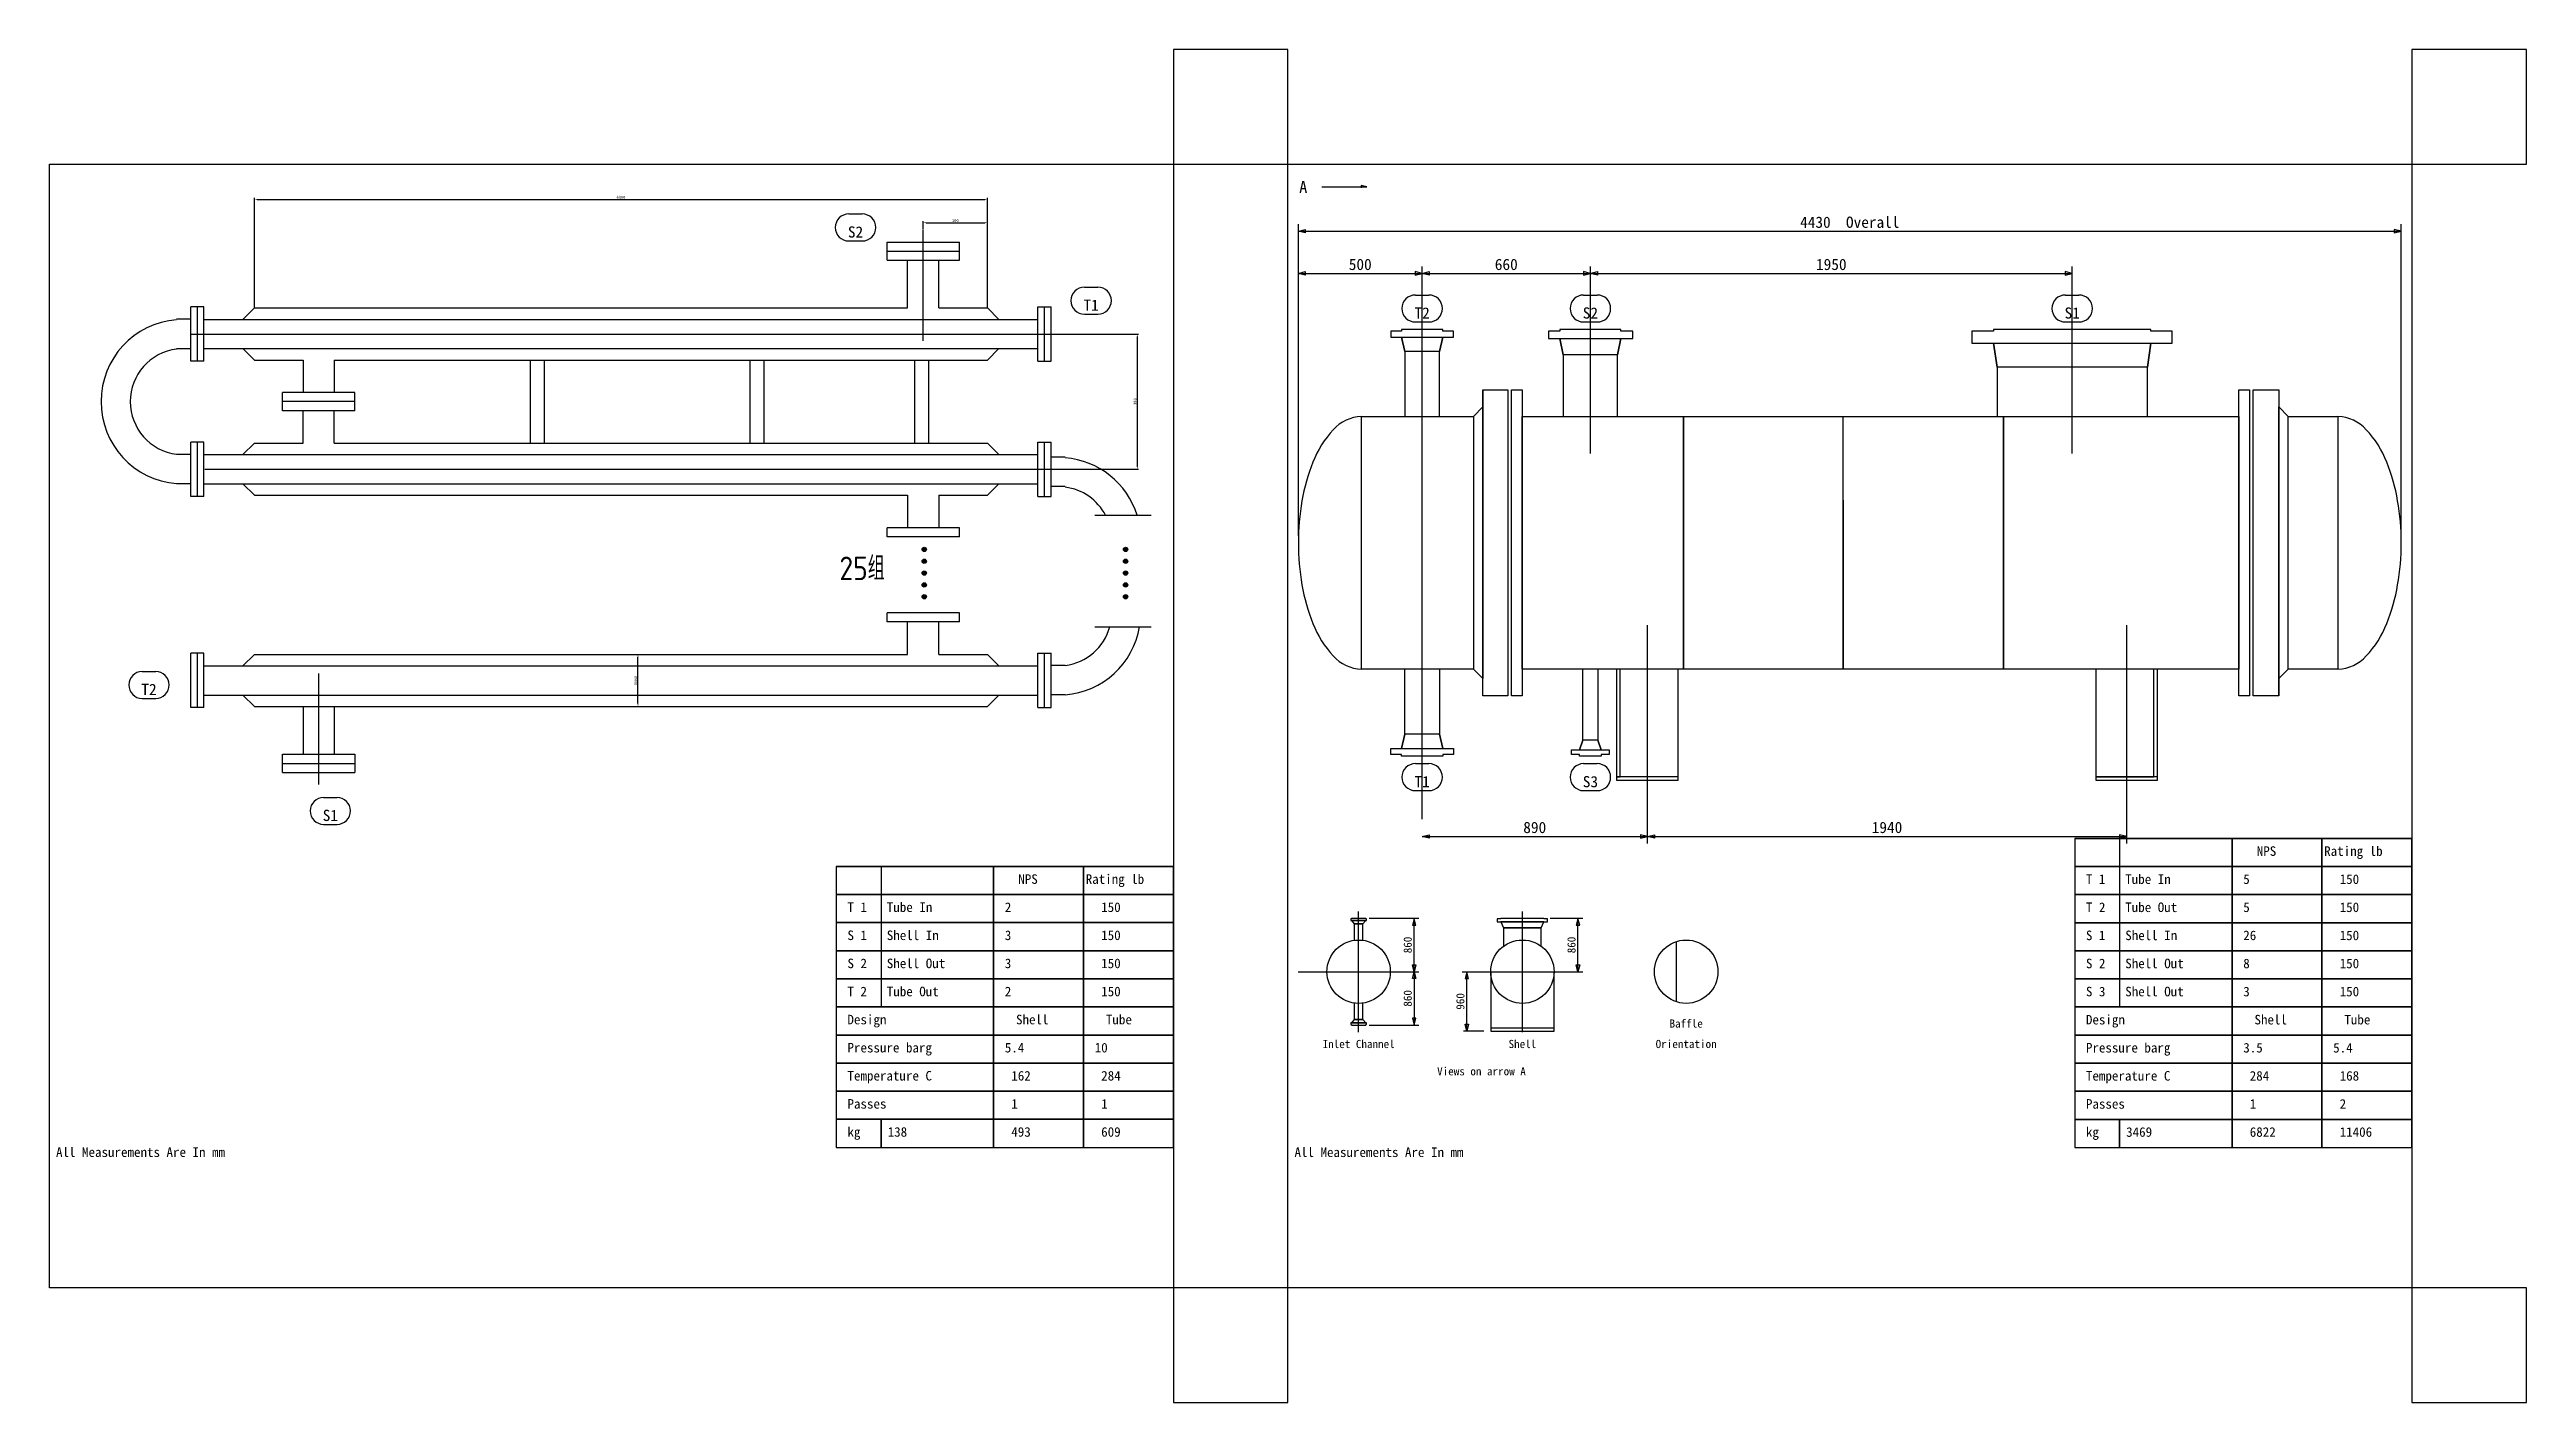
# Model space of a CAD drawing. Header units: millimetres. Extents: x -3006 to 2296, y -71 to 9552.
# Drawn here: x -3006 to -845, y 3070 to 4250 of the extents above; entities that cross this region are included whole.
import ezdxf
from ezdxf.enums import TextEntityAlignment as Align

# ---------------------------------------------------------------- set-up
doc = ezdxf.new("R2010")
doc.units = ezdxf.units.MM
for name, color, linetype in [('1', 7, 'Continuous'), ('11', 7, 'Continuous'), ('12', 7, 'Continuous'), ('2', 7, 'Continuous'), ('7', 7, 'Continuous'), ('8', 7, 'Continuous')]:
    doc.layers.add(name, color=color, linetype=linetype)
doc.styles.add('样式 1', font='gbenor.shx', dxfattribs={"bigfont": 'gbcbig.shx'})
doc.dimstyles.new('ISO-25', dxfattribs={"dimtxt": 2.5, "dimasz": 2.5, "dimexe": 1.25, "dimexo": 0.625, "dimtad": 1, "dimdsep": 46, "dimtxsty": 'Standard', "dimcen": 2.5, "dimadec": 0, "dimazin": 0, "dimtfac": 1, "dimtmove": 0, "dimatfit": 3, "dimfxl": 0, "dimarcsym": 0})

msp = doc.modelspace()

# ---------------------------------------------------------------- texts
at = {"layer": '1'}
msp.add_text('A', height=10.294, dxfattribs=at).set_placement((-1915.807, 4135.594), align=Align.TOP_LEFT)
for s, height, p in [('S2', 9.8039, (-2302.894, 4083.348)), ('4430  Overall', 9.80392, (-1435.522, 4091.859)), ('500', 9.8039, (-1862.589, 4055.057)), ('660', 9.8039, (-1735.2, 4055.057)), ('1950', 9.8039, (-1451.654, 4055.057)), ('T1', 9.8039, (-2097.355, 4019.501)), ('T2', 9.8039, (-1808.6, 4012.655)), ('S2', 9.8039, (-1661.8, 4012.655)), ('S1', 9.8039, (-1241.509, 4012.655)), ('T2', 9.8039, (-2919.245, 3684.242)), ('T1', 9.8039, (-1808.6, 3603.78)), ('S3', 9.8039, (-1661.8, 3603.78)), ('S1', 9.8039, (-2761.04, 3574.346)), ('890', 9.8039, (-1710.357, 3563.828)), ('1940', 9.8039, (-1403.043, 3563.828))]:
    msp.add_text(s, height=height, dxfattribs=at).set_placement(p, align=Align.BOTTOM_CENTER)
for s, p in [('860', (-1815.519, 3469.116)), ('860', (-1672.661, 3469.116)), ('860', (-1815.519, 3422.52)), ('960', (-1769.596, 3419.881))]:
    msp.add_text(s, height=7.1105, rotation=90, dxfattribs=at).set_placement(p, align=Align.BOTTOM_CENTER)
for s, height, p in [('Baffle', 7.1105, (-1578.272, 3404.151)), ('Inlet Channel', 7.11054, (-1863.986, 3386.294)), ('Shell', 7.1105, (-1721.129, 3386.294)), ('Orientation', 7.11054, (-1578.272, 3386.294)), ('Views on arrow A', 7.11054, (-1756.843, 3362.485))]:
    msp.add_text(s, height=height, dxfattribs=at).set_placement(p, align=Align.TOP_CENTER)
at = {"layer": '12', "style": '样式 1'}
msp.add_text('25组', height=20.5882, dxfattribs=at).set_placement((-2316.959, 3808.03), align=Align.TOP_LEFT)
at = {"layer": '12'}
for s, height, p in [('NPS', 8.3333, (-1080.513, 3555.202)), ('Rating lb', 8.3333, (-1021.689, 3555.202)), ('NPS', 8.3333, (-2160.905, 3530.757)), ('Rating lb', 8.3333, (-2102.081, 3530.757)), ('T 1', 8.3333, (-1229.532, 3530.692)), ('Tube In', 8.3333, (-1195.219, 3530.692)), ('5', 8.333, (-1092.277, 3530.692)), (' 150', 8.3333, (-1013.846, 3530.692)), ('T 1', 8.3333, (-2309.924, 3506.247)), ('Tube In', 8.3333, (-2275.611, 3506.247)), ('2', 8.333, (-2172.669, 3506.247)), (' 150', 8.3333, (-2094.238, 3506.247)), ('T 2', 8.3333, (-1229.532, 3506.182)), ('Tube Out', 8.3333, (-1195.219, 3506.182)), ('5', 8.333, (-1092.277, 3506.182)), (' 150', 8.3333, (-1013.846, 3506.182)), ('S 1', 8.3333, (-2309.924, 3481.737)), ('Shell In', 8.3333, (-2275.611, 3481.737)), ('3', 8.333, (-2172.669, 3481.737)), (' 150', 8.3333, (-2094.238, 3481.737)), ('S 1', 8.3333, (-1229.532, 3481.672)), ('Shell In', 8.3333, (-1195.219, 3481.672)), ('26', 8.3333, (-1092.277, 3481.672)), (' 150', 8.3333, (-1013.846, 3481.672)), ('S 2', 8.3333, (-2309.924, 3457.227)), ('Shell Out', 8.3333, (-2275.611, 3457.227)), ('S 2', 8.3333, (-1229.532, 3457.163)), ('Shell Out', 8.3333, (-1195.219, 3457.163)), ('3', 8.333, (-2172.669, 3457.227)), (' 150', 8.3333, (-2094.238, 3457.227)), ('8', 8.333, (-1092.277, 3457.163)), (' 150', 8.3333, (-1013.846, 3457.163)), ('T 2', 8.3333, (-2309.924, 3432.717)), ('Tube Out', 8.3333, (-2275.611, 3432.717)), ('2', 8.333, (-2172.669, 3432.717)), (' 150', 8.3333, (-2094.238, 3432.717)), ('S 3', 8.3333, (-1229.532, 3432.653)), ('Shell Out', 8.3333, (-1195.219, 3432.653)), ('3', 8.333, (-1092.277, 3432.653)), (' 150', 8.3333, (-1013.846, 3432.653)), ('Design', 8.3333, (-2309.924, 3408.208)), ('Shell', 8.3333, (-2162.865, 3408.208)), ('Tube', 8.3333, (-2084.434, 3408.208)), ('Design', 8.3333, (-1229.532, 3408.143)), ('Shell', 8.3333, (-1082.473, 3408.143)), ('Tube', 8.3333, (-1004.042, 3408.143)), ('Pressure barg', 8.33333, (-2309.924, 3383.698)), ('5.4', 8.3333, (-2172.669, 3383.698)), ('10', 8.3333, (-2094.238, 3383.698)), ('Pressure barg', 8.33333, (-1229.532, 3383.633)), ('3.5', 8.3333, (-1092.277, 3383.633)), ('5.4', 8.3333, (-1013.846, 3383.633)), ('Temperature C', 8.33333, (-2309.924, 3359.188)), (' 162', 8.3333, (-2172.669, 3359.188)), (' 284', 8.3333, (-2094.238, 3359.188)), ('Temperature C', 8.33333, (-1229.532, 3359.123)), (' 284', 8.3333, (-1092.277, 3359.123)), (' 168', 8.3333, (-1013.846, 3359.123)), ('Passes', 8.3333, (-2309.924, 3334.678)), (' 1', 8.3333, (-2172.669, 3334.678)), (' 1', 8.3333, (-2094.238, 3334.678)), ('Passes', 8.3333, (-1229.532, 3334.614)), (' 1', 8.3333, (-1092.277, 3334.614)), (' 2', 8.3333, (-1013.846, 3334.614)), ('kg', 8.3333, (-2309.924, 3310.168)), (' 138', 8.3333, (-2280.513, 3310.168)), (' 493', 8.3333, (-2172.669, 3310.168)), (' 609', 8.3333, (-2094.238, 3310.168)), ('kg', 8.3333, (-1229.532, 3310.104)), (' 3469', 8.3333, (-1200.121, 3310.104)), (' 6822', 8.3333, (-1092.277, 3310.104)), (' 11406', 8.3333, (-1013.846, 3310.104)), (' All Measurements Are In mm', 8.33333, (-3006.003, 3292.521)), (' All Measurements Are In mm', 8.33333, (-1925.611, 3292.457))]:
    msp.add_text(s, height=height, dxfattribs=at).set_placement(p, align=Align.TOP_LEFT)

# ---------------------------------------------------------------- blocks, each defined once
blk = doc.blocks.new('*D1')
at = {"color": 0, "lineweight": -2}
for p, q in [((-2827.3, 4025.5), (-2827.3, 4120.9)), ((-2824.8, 4119.6), (-2190.2, 4119.6)), ((-2187.7, 4025.5), (-2187.7, 4120.9))]:
    blk.add_line(p, q, dxfattribs=at)
at = {"color": 0}
for points in [[(-2824.8, 4120), (-2824.8, 4119.2), (-2827.3, 4119.6)], [(-2190.2, 4120), (-2190.2, 4119.2), (-2187.7, 4119.6)]]:
    blk.add_solid(points, dxfattribs=at)
at = {"layer": 'Defpoints', "color": 0}
for p in [(-2187.7, 4119.6), (-2827.3, 4024.9), (-2187.7, 4024.9)]:
    blk.add_point(p, dxfattribs=at)
at = {"color": 0, "insert": (-2507.5, 4121.5), "char_height": 2.5, "attachment_point": 5}
blk.add_mtext('6000', dxfattribs=at)
blk = doc.blocks.new('*D2')
at = {"color": 0, "lineweight": -2}
for p, q in [((-2243.8, 4093.7), (-2243.8, 4100.5)), ((-2241.3, 4099.2), (-2190.2, 4099.2)), ((-2187.7, 4093.7), (-2187.7, 4100.5))]:
    blk.add_line(p, q, dxfattribs=at)
at = {"color": 0}
for points in [[(-2241.3, 4099.7), (-2241.3, 4098.8), (-2243.8, 4099.2)], [(-2190.2, 4099.7), (-2190.2, 4098.8), (-2187.7, 4099.2)]]:
    blk.add_solid(points, dxfattribs=at)
at = {"layer": 'Defpoints', "color": 0}
for p in [(-2243.8, 4093), (-2187.7, 4099.2), (-2187.7, 4093)]:
    blk.add_point(p, dxfattribs=at)
at = {"color": 0, "insert": (-2215.8, 4101.1), "char_height": 2.5, "attachment_point": 5}
blk.add_mtext('100', dxfattribs=at)
blk = doc.blocks.new('*D3')
at = {"color": 0, "lineweight": -2}
for p, q in [((-2882.2, 4002.1), (-2055.9, 4002.1)), ((-2057.1, 3999.6), (-2057.1, 3886.7)), ((-2870.6, 3884.2), (-2055.9, 3884.2))]:
    blk.add_line(p, q, dxfattribs=at)
at = {"color": 0}
for points in [[(-2057.6, 3999.6), (-2056.7, 3999.6), (-2057.1, 4002.1)], [(-2057.6, 3886.7), (-2056.7, 3886.7), (-2057.1, 3884.2)]]:
    blk.add_solid(points, dxfattribs=at)
at = {"layer": 'Defpoints', "color": 0}
for p in [(-2882.9, 4002.1), (-2871.3, 3884.2), (-2057.1, 3884.2)]:
    blk.add_point(p, dxfattribs=at)
at = {"color": 0, "insert": (-2059, 3943.2), "char_height": 2.5, "attachment_point": 5, "rotation": 90}
blk.add_mtext('389', dxfattribs=at)
blk = doc.blocks.new('*D4')
at = {"color": 0, "lineweight": -2}
for p, q in [((-2506.9, 3722.6), (-2491.4, 3722.6)), ((-2492.7, 3679.7), (-2492.7, 3720.1)), ((-2506.9, 3677.2), (-2491.4, 3677.2))]:
    blk.add_line(p, q, dxfattribs=at)
at = {"color": 0}
for points in [[(-2493.1, 3720.1), (-2492.2, 3720.1), (-2492.7, 3722.6)], [(-2493.1, 3679.7), (-2492.2, 3679.7), (-2492.7, 3677.2)]]:
    blk.add_solid(points, dxfattribs=at)
at = {"layer": 'Defpoints', "color": 0}
for p in [(-2507.5, 3722.6), (-2492.7, 3722.6), (-2507.5, 3677.2)]:
    blk.add_point(p, dxfattribs=at)
at = {"color": 0, "insert": (-2494.5, 3699.9), "char_height": 2.5, "attachment_point": 5, "rotation": 90}
blk.add_mtext('DN80', dxfattribs=at)

# ---------------------------------------------------------------- dimensions: what is measured, and where the dimension line sits
for base, p1, p2, text, picture, middle in [((-2187.735, 4119.616), (-2827.328, 4024.888), (-2187.735, 4024.888), '6000', '*D1', (-2507.532, 4121.491)), ((-2187.735, 4099.241), (-2243.807, 4093.047), (-2187.735, 4093.047), '100', '*D2', (-2215.771, 4101.116))]:
    dim = msp.add_linear_dim(base=base, p1=p1, p2=p2, text=text, dimstyle='ISO-25')
    dim.commit()
    dim.dimension.update_dxf_attribs({"geometry": picture, "text_midpoint": middle})
for base, p1, p2, text, picture, middle in [((-2057.145, 3884.164), (-2882.857, 4002.149), (-2871.269, 3884.164), '389', '*D3', (-2059.02, 3943.157)), ((-2492.653, 3722.647), (-2507.532, 3677.169), (-2507.532, 3722.647), 'DN80', '*D4', (-2494.528, 3699.908))]:
    dim = msp.add_linear_dim(base=base, p1=p1, p2=p2, angle=90, text=text, dimstyle='ISO-25')
    dim.commit()
    dim.dimension.update_dxf_attribs({"geometry": picture, "text_midpoint": middle})

# ---------------------------------------------------------------- hatches: boundary and pattern name
for points in [[(-2241.028, 3814.259, 1), (-2244.817, 3814.259, 1)], [(-2241.028, 3803.931, 1), (-2244.817, 3803.931, 1)], [(-2065.394, 3814.259, 1), (-2069.183, 3814.259, 1)], [(-2065.394, 3803.931, 1), (-2069.183, 3803.931, 1)], [(-2244.817, 3793.604, 1), (-2241.028, 3793.604, 1)], [(-2244.817, 3783.276, 1), (-2241.028, 3783.276, 1)], [(-2069.183, 3793.604, 1), (-2065.394, 3793.604, 1)], [(-2069.183, 3783.276, 1), (-2065.394, 3783.276, 1)], [(-2244.817, 3772.949, 1), (-2241.028, 3772.949, 1)], [(-2069.183, 3772.949, 1), (-2065.394, 3772.949, 1)]]:
    msp.add_hatch(color=256).paths.add_polyline_path(points)

# ---------------------------------------------------------------- linework, layer by layer
for p, q in [((-2243.807, 3996.167), (-2243.807, 4093.047)), ((-2275.338, 4082.43), (-2212.275, 4082.43)), ((-2275.338, 4066.505), (-2275.338, 4082.43)), ((-2275.338, 4074.467), (-2212.275, 4074.467)), ((-2275.338, 4066.505), (-2212.275, 4066.505)), ((-2257.415, 4024.888), (-2257.415, 4066.505)), ((-2230.198, 4024.888), (-2230.198, 4066.505)), ((-2212.275, 4066.505), (-2212.275, 4082.43)), ((-2871.269, 4025.81), (-2882.857, 4025.81)), ((-2882.857, 3978.489), (-2882.857, 4025.81)), ((-2877.063, 3978.489), (-2877.063, 4025.81)), ((-2871.269, 3978.489), (-2871.269, 4025.81)), ((-2827.328, 4024.888), (-2837.306, 4014.911)), ((-2827.328, 4024.888), (-2257.415, 4024.888)), ((-2230.198, 4024.888), (-2187.735, 4024.888)), ((-2187.735, 4024.888), (-2177.758, 4014.911)), ((-2143.794, 3978.489), (-2143.794, 4025.81)), ((-2143.794, 4025.81), (-2132.206, 4025.81)), ((-2138, 3978.489), (-2138, 4025.81)), ((-2132.206, 3978.489), (-2132.206, 4025.81)), ((-2895.128, 4015.275), (-2882.857, 4015.275)), ((-2871.269, 4014.911), (-2143.794, 4014.911)), ((-2895.128, 3989.622), (-2882.857, 3989.622)), ((-2871.269, 3978.489), (-2882.857, 3978.489)), ((-2871.269, 3989.388), (-2143.794, 3989.388)), ((-2827.328, 3979.41), (-2837.306, 3989.388)), ((-2827.328, 3979.41), (-2784.865, 3979.41)), ((-2784.865, 3979.41), (-2784.865, 3951.12)), ((-2757.649, 3979.41), (-2757.649, 3951.12)), ((-2757.649, 3979.41), (-2187.735, 3979.41)), ((-2586.617, 3979.41), (-2586.617, 3906.904)), ((-2574.388, 3979.41), (-2574.388, 3906.904)), ((-2395.018, 3979.41), (-2395.018, 3906.904)), ((-2382.789, 3979.41), (-2382.789, 3906.904)), ((-2251.523, 3979.41), (-2251.523, 3906.904)), ((-2239.293, 3979.41), (-2239.293, 3906.904)), ((-2187.735, 3979.41), (-2177.758, 3989.388)), ((-2143.794, 3978.489), (-2132.206, 3978.489)), ((-2739.725, 3951.12), (-2802.788, 3951.12)), ((-2802.788, 3935.194), (-2802.788, 3951.12)), ((-2739.725, 3943.157), (-2802.788, 3943.157)), ((-2739.725, 3935.194), (-2802.788, 3935.194)), ((-2784.865, 3906.904), (-2784.865, 3935.194)), ((-2757.649, 3906.904), (-2757.649, 3935.194)), ((-2739.725, 3935.194), (-2739.725, 3951.12)), ((-2895.128, 3897.29), (-2882.857, 3897.29)), ((-2871.269, 3907.825), (-2882.857, 3907.825)), ((-2882.857, 3860.504), (-2882.857, 3907.825)), ((-2877.063, 3860.504), (-2877.063, 3907.825)), ((-2871.269, 3860.504), (-2871.269, 3907.825)), ((-2871.269, 3896.926), (-2143.794, 3896.926)), ((-2827.328, 3906.904), (-2837.306, 3896.926)), ((-2827.328, 3906.904), (-2784.865, 3906.904)), ((-2757.649, 3906.904), (-2187.735, 3906.904)), ((-2187.735, 3906.904), (-2177.758, 3896.926)), ((-2143.794, 3860.504), (-2143.794, 3907.825)), ((-2143.794, 3907.825), (-2132.206, 3907.825)), ((-2138, 3860.504), (-2138, 3907.825)), ((-2132.206, 3860.504), (-2132.206, 3907.825)), ((-2119.935, 3894.761), (-2132.206, 3894.761)), ((-2895.128, 3871.637), (-2882.857, 3871.637)), ((-2871.269, 3871.403), (-2143.794, 3871.403)), ((-2827.328, 3861.425), (-2837.306, 3871.403)), ((-2187.735, 3861.425), (-2177.758, 3871.403)), ((-2119.935, 3869.108), (-2132.206, 3869.108)), ((-2871.269, 3860.504), (-2882.857, 3860.504)), ((-2827.328, 3861.425), (-2257.415, 3861.425)), ((-2257.415, 3861.425), (-2257.415, 3833.135)), ((-2230.198, 3861.425), (-2230.198, 3833.135)), ((-2230.198, 3861.425), (-2187.735, 3861.425)), ((-2143.794, 3860.504), (-2132.206, 3860.504)), ((-2212.275, 3833.135), (-2275.338, 3833.135)), ((-2275.338, 3825.172), (-2275.338, 3833.135)), ((-2212.275, 3825.172), (-2275.338, 3825.172)), ((-2212.275, 3825.172), (-2212.275, 3833.135)), ((-2094.143, 3844.022), (-2045.035, 3844.022)), ((-2212.275, 3758.9), (-2275.338, 3758.9)), ((-2275.338, 3750.938), (-2275.338, 3758.9)), ((-2212.275, 3750.938), (-2275.338, 3750.938)), ((-2257.415, 3722.647), (-2257.415, 3750.938)), ((-2230.198, 3722.647), (-2230.198, 3750.938)), ((-2212.275, 3750.938), (-2212.275, 3758.9)), ((-2094.143, 3746.736), (-2045.035, 3746.736)), ((-2871.269, 3723.569), (-2882.857, 3723.569)), ((-2882.857, 3676.247), (-2882.857, 3723.569)), ((-2877.063, 3676.247), (-2877.063, 3723.569)), ((-2871.269, 3676.247), (-2871.269, 3723.569)), ((-2827.328, 3722.647), (-2837.306, 3712.669)), ((-2827.328, 3722.647), (-2257.415, 3722.647)), ((-2230.198, 3722.647), (-2187.735, 3722.647)), ((-2187.735, 3722.647), (-2177.758, 3712.669)), ((-2143.794, 3676.247), (-2143.794, 3723.569)), ((-2143.794, 3723.569), (-2132.206, 3723.569)), ((-2138, 3676.247), (-2138, 3723.569)), ((-2132.206, 3676.247), (-2132.206, 3723.569)), ((-2871.269, 3712.669), (-2143.794, 3712.669)), ((-2771.257, 3705.89), (-2771.257, 3609.01)), ((-2119.935, 3713.034), (-2132.206, 3713.034)), ((-2871.269, 3676.247), (-2882.857, 3676.247)), ((-2871.269, 3687.147), (-2143.794, 3687.147)), ((-2827.328, 3677.169), (-2837.306, 3687.147)), ((-2827.328, 3677.169), (-2187.735, 3677.169)), ((-2784.865, 3677.169), (-2784.865, 3635.553)), ((-2757.649, 3677.169), (-2757.649, 3635.553)), ((-2187.735, 3677.169), (-2177.758, 3687.147)), ((-2143.794, 3676.247), (-2132.206, 3676.247)), ((-2119.935, 3687.381), (-2132.206, 3687.381)), ((-2802.788, 3635.553), (-2739.725, 3635.553)), ((-2802.788, 3619.627), (-2802.788, 3635.553)), ((-2739.725, 3635.553), (-2739.725, 3619.627)), ((-2802.788, 3627.59), (-2739.725, 3627.59)), ((-2802.788, 3619.627), (-2739.725, 3619.627))]:
    msp.add_line(p, q)
at = {"color": 1}
for points in [[(-2025.611, 4150.364), (-1925.611, 4150.364), (-1925.611, 4250.364), (-2025.611, 4250.364)], [(-945.219, 4150.364), (-845.219, 4150.364), (-845.219, 4250.364), (-945.219, 4250.364)], [(-2025.611, 3069.972), (-1925.611, 3069.972), (-1925.611, 3169.972), (-2025.611, 3169.972)], [(-945.219, 3069.972), (-845.219, 3069.972), (-845.219, 3169.972), (-945.219, 3169.972)]]:
    msp.add_lwpolyline(points, close=True, dxfattribs=at)
for centre in [(-2242.922, 3814.259), (-2242.922, 3803.931), (-2067.288, 3814.259), (-2067.288, 3803.931), (-2242.922, 3793.604), (-2242.922, 3783.276), (-2067.288, 3793.604), (-2067.288, 3783.276), (-2242.922, 3772.949), (-2067.288, 3772.949)]:
    msp.add_circle(centre, 1.894)
for centre, radius, start, end in [((-2889.334, 3943.157), 71.754, 94.631576, 265.368424), ((-2889.334, 3943.157), 46.231, 97.199631, 262.800369), ((-2125.729, 3822.642), 71.754, 17.335401, 85.368424), ((-2125.729, 3822.642), 46.231, 27.546078, 82.800369), ((-2125.729, 3758.9), 46.231, 277.199631, 344.745181), ((-2125.729, 3758.9), 71.754, 274.631576, 350.239877)]:
    msp.add_arc(centre, radius, start, end)
at = {"layer": '1'}
for p, q in [((-1896.199, 4130.692), (-1856.983, 4130.692)), ((-2308.777, 4106.878), (-2297.012, 4106.878)), ((-1916.577, 3826.11), (-1916.577, 4097.987)), ((-954.468, 3826.11), (-954.468, 4097.987)), ((-2308.777, 4083.348), (-2297.012, 4083.348)), ((-2103.237, 4043.031), (-2091.473, 4043.031)), ((-1808.6, 3578.78), (-1808.6, 4061.184)), ((-1808.6, 3959.575), (-1808.6, 4061.184)), ((-1661.8, 3897.807), (-1661.8, 4061.184)), ((-1241.509, 3897.807), (-1241.509, 4061.184)), ((-2103.237, 4019.501), (-2091.473, 4019.501)), ((-1814.483, 4036.184), (-1802.718, 4036.184)), ((-1667.682, 4036.184), (-1655.917, 4036.184)), ((-1247.391, 4036.184), (-1235.626, 4036.184)), ((-1814.483, 4012.655), (-1802.718, 4012.655)), ((-1667.682, 4012.655), (-1655.917, 4012.655)), ((-1247.391, 4012.655), (-1235.626, 4012.655)), ((-1612.113, 3557.701), (-1612.113, 3748.285)), ((-1193.973, 3557.701), (-1193.973, 3748.285)), ((-2925.127, 3707.771), (-2913.362, 3707.771)), ((-2925.127, 3684.242), (-2913.362, 3684.242)), ((-1814.483, 3627.309), (-1802.718, 3627.309)), ((-1667.682, 3627.309), (-1655.917, 3627.309)), ((-2766.922, 3597.876), (-2755.158, 3597.876)), ((-1814.483, 3603.78), (-1802.718, 3603.78)), ((-1667.682, 3603.78), (-1655.917, 3603.78)), ((-2766.922, 3574.346), (-2755.158, 3574.346)), ((-1863.986, 3393.184), (-1863.986, 3498.452)), ((-1854.764, 3492.414), (-1811.352, 3492.414)), ((-1721.129, 3393.184), (-1721.129, 3498.452)), ((-1696.851, 3492.414), (-1668.495, 3492.414)), ((-1916.62, 3445.818), (-1811.352, 3445.818)), ((-1773.763, 3445.818), (-1668.495, 3445.818)), ((-1854.764, 3399.222), (-1811.352, 3399.222)), ((-1754.715, 3393.943), (-1772.573, 3393.943))]:
    msp.add_line(p, q, dxfattribs=at)
for points in [[(-1856.983, 4130.692), (-1861.885, 4131.672), (-1861.885, 4129.712)], [(-1916.577, 4091.859), (-1910.554, 4093.365), (-1910.554, 4090.354), (-1916.577, 4091.859), (-954.468, 4091.859), (-960.49, 4093.365), (-960.49, 4090.354), (-954.468, 4091.859)], [(-1916.577, 4055.078), (-1910.554, 4056.584), (-1910.554, 4053.573), (-1916.577, 4055.078), (-1808.6, 4055.078), (-1814.623, 4056.584), (-1814.623, 4053.573), (-1808.6, 4055.078)], [(-1808.6, 4055.078), (-1802.578, 4056.584), (-1802.578, 4053.573), (-1808.6, 4055.078), (-1661.907, 4055.078), (-1667.93, 4056.584), (-1667.93, 4053.573), (-1661.907, 4055.078)], [(-1661.907, 4055.078), (-1655.67, 4056.584), (-1655.67, 4053.573), (-1661.907, 4055.078), (-1241.616, 4055.078), (-1247.639, 4056.584), (-1247.639, 4053.573), (-1241.616, 4055.078)], [(-1808.6, 3563.807), (-1802.578, 3565.312), (-1802.578, 3562.301), (-1808.6, 3563.807), (-1612.006, 3563.807), (-1618.243, 3565.312), (-1618.243, 3562.301), (-1612.006, 3563.807)], [(-1612.006, 3563.807), (-1605.983, 3565.312), (-1605.983, 3562.301), (-1612.006, 3563.807), (-1193.866, 3563.807), (-1200.103, 3565.312), (-1200.103, 3562.301), (-1193.866, 3563.807)], [(-1815.505, 3445.818), (-1817.013, 3451.743), (-1813.997, 3451.743), (-1815.505, 3445.818), (-1815.505, 3492.36), (-1817.013, 3486.434), (-1813.997, 3486.434), (-1815.505, 3492.36)], [(-1672.648, 3445.818), (-1674.156, 3451.743), (-1671.14, 3451.743), (-1672.648, 3445.818), (-1672.648, 3492.36), (-1674.156, 3486.434), (-1671.14, 3486.434), (-1672.648, 3492.36)], [(-1815.505, 3445.818), (-1813.997, 3439.893), (-1817.013, 3439.893), (-1815.505, 3445.818), (-1815.505, 3399.276), (-1813.997, 3405.202), (-1817.013, 3405.202), (-1815.505, 3399.276)], [(-1769.61, 3393.89), (-1771.118, 3399.923), (-1768.102, 3399.923), (-1769.61, 3393.89), (-1769.61, 3445.818), (-1771.118, 3439.893), (-1768.102, 3439.893), (-1769.61, 3445.818)]]:
    msp.add_lwpolyline(points, dxfattribs=at)
for centre, start, end in [((-2308.777, 4095.113), 90, 270), ((-2297.012, 4095.113), 270, 90), ((-2103.237, 4031.266), 90, 270), ((-2091.473, 4031.266), 270, 90), ((-1814.483, 4024.42), 90, 270), ((-1802.718, 4024.42), 270, 90), ((-1667.682, 4024.42), 90, 270), ((-1655.917, 4024.42), 270, 90), ((-1247.391, 4024.42), 90, 270), ((-1235.626, 4024.42), 270, 90), ((-2925.127, 3696.006), 90, 270), ((-2913.362, 3696.006), 270, 90), ((-1814.483, 3615.545), 90, 270), ((-1802.718, 3615.545), 270, 90), ((-1667.682, 3615.545), 90, 270), ((-1655.917, 3615.545), 270, 90), ((-2766.922, 3586.111), 90, 270), ((-2755.158, 3586.111), 270, 90)]:
    msp.add_arc(centre, 11.765, start, end, dxfattribs=at)
at = {"layer": '11'}
for points in [[(-3006.003, 4150.364), (-2025.611, 4150.364), (-2025.611, 3169.972), (-3006.003, 3169.972), (-3006.003, 4150.364)], [(-1925.611, 4150.364), (-945.219, 4150.364), (-945.219, 3169.972), (-1925.611, 3169.972), (-1925.611, 4150.364)], [(-1239.336, 3562.065), (-945.219, 3562.065), (-1239.336, 3562.065), (-1239.336, 3537.555), (-945.219, 3537.555), (-1239.336, 3537.555), (-1239.336, 3513.045), (-945.219, 3513.045), (-1239.336, 3513.045), (-1239.336, 3488.535), (-945.219, 3488.535), (-1239.336, 3488.535), (-1239.336, 3464.025), (-945.219, 3464.025), (-1239.336, 3464.025), (-1239.336, 3439.516), (-945.219, 3439.516), (-1239.336, 3439.516), (-1239.336, 3415.006), (-945.219, 3415.006), (-1239.336, 3415.006), (-1239.336, 3390.496), (-945.219, 3390.496), (-1239.336, 3390.496), (-1239.336, 3365.986), (-945.219, 3365.986), (-1239.336, 3365.986), (-1239.336, 3341.476), (-945.219, 3341.476), (-1239.336, 3341.476), (-1239.336, 3316.966), (-945.219, 3316.966), (-1239.336, 3316.966), (-1239.336, 3292.457), (-1200.121, 3292.457), (-1200.121, 3316.966), (-1200.121, 3292.457), (-1102.081, 3292.457), (-1102.081, 3562.065), (-1102.081, 3292.457), (-1023.65, 3292.457), (-1023.65, 3562.065), (-1023.65, 3292.457), (-945.219, 3292.457), (-945.219, 3562.065), (-1200.121, 3562.065), (-1200.121, 3415.006)], [(-2319.728, 3537.619), (-2025.611, 3537.619), (-2319.728, 3537.619), (-2319.728, 3513.11), (-2025.611, 3513.11), (-2319.728, 3513.11), (-2319.728, 3488.6), (-2025.611, 3488.6), (-2319.728, 3488.6), (-2319.728, 3464.09), (-2025.611, 3464.09), (-2319.728, 3464.09), (-2319.728, 3439.58), (-2025.611, 3439.58), (-2319.728, 3439.58), (-2319.728, 3415.07), (-2025.611, 3415.07), (-2319.728, 3415.07), (-2319.728, 3390.561), (-2025.611, 3390.561), (-2319.728, 3390.561), (-2319.728, 3366.051), (-2025.611, 3366.051), (-2319.728, 3366.051), (-2319.728, 3341.541), (-2025.611, 3341.541), (-2319.728, 3341.541), (-2319.728, 3317.031), (-2025.611, 3317.031), (-2319.728, 3317.031), (-2319.728, 3292.521), (-2280.513, 3292.521), (-2280.513, 3317.031), (-2280.513, 3292.521), (-2182.473, 3292.521), (-2182.473, 3537.619), (-2182.473, 3292.521), (-2104.042, 3292.521), (-2104.042, 3537.619), (-2104.042, 3292.521), (-2025.611, 3292.521), (-2025.611, 3537.619), (-2280.513, 3537.619), (-2280.513, 3415.07)]]:
    msp.add_lwpolyline(points, dxfattribs=at)
at = {"layer": '2'}
for p, q in [((-1861.406, 3930.325), (-1861.406, 3930.325)), ((-1009.639, 3930.325), (-1009.639, 3930.325)), ((-1861.406, 3709.64), (-1861.406, 3709.64)), ((-1009.639, 3709.64), (-1009.639, 3709.64)), ((-1586.891, 3471.336), (-1586.891, 3420.3)), ((-1748.763, 3445.818), (-1748.763, 3393.943)), ((-1693.495, 3393.943), (-1693.495, 3445.818)), ((-1748.763, 3396.92), (-1693.495, 3396.92)), ((-1748.763, 3393.943), (-1693.495, 3393.943))]:
    msp.add_line(p, q, dxfattribs=at)
for points in [[(-1793.544, 3930.325), (-1793.544, 3986.894), (-1790.533, 3999.369), (-1781.284, 3999.369), (-1781.284, 4004.532), (-1790.533, 4004.532), (-1790.533, 4006.037), (-1826.668, 4006.037), (-1826.668, 4004.532), (-1835.917, 4004.532), (-1835.917, 3999.369), (-1826.668, 3999.369), (-1790.533, 3999.369), (-1793.544, 3986.894), (-1823.657, 3986.894), (-1826.668, 3999.369), (-1823.657, 3986.894), (-1823.657, 3930.325)], [(-1638.247, 3930.325), (-1638.247, 3984.098), (-1635.236, 3998.294), (-1624.911, 3998.294), (-1624.911, 4004.532), (-1635.236, 4004.532), (-1635.236, 4006.037), (-1688.579, 4006.037), (-1688.579, 4004.532), (-1698.473, 4004.532), (-1698.473, 3998.294), (-1688.579, 3998.294), (-1635.236, 3998.294), (-1638.247, 3984.098), (-1685.567, 3984.098), (-1688.579, 3998.294), (-1685.567, 3984.098), (-1685.567, 3930.325)], [(-1175.798, 3930.325), (-1175.798, 3973.343), (-1172.787, 3994.207), (-1154.289, 3994.207), (-1154.289, 4004.532), (-1172.787, 4004.532), (-1172.787, 4006.037), (-1310.016, 4006.037), (-1310.016, 4004.532), (-1328.944, 4004.532), (-1328.944, 3994.207), (-1310.016, 3994.207), (-1172.787, 3994.207), (-1175.798, 3973.343), (-1307.004, 3973.343), (-1310.016, 3994.207), (-1307.004, 3973.343), (-1307.004, 3930.325)], [(-1763.861, 3930.325), (-1755.688, 3938.498), (-1755.688, 3953.34), (-1733.748, 3953.34), (-1733.748, 3686.625), (-1755.688, 3686.625), (-1755.688, 3953.34), (-1755.688, 3701.466), (-1763.861, 3709.64)], [(-1730.737, 3953.34), (-1721.273, 3953.34), (-1721.273, 3686.625), (-1730.737, 3686.625), (-1730.737, 3953.34)], [(-1096.214, 3953.34), (-1086.75, 3953.34), (-1086.75, 3686.625), (-1096.214, 3686.625), (-1096.214, 3953.34)], [(-1053.195, 3709.64), (-1061.369, 3701.466), (-1061.369, 3686.625), (-1083.738, 3686.625), (-1083.738, 3953.34), (-1061.369, 3953.34), (-1061.369, 3686.625), (-1061.369, 3938.498), (-1053.195, 3930.325)], [(-1861.513, 3930.325), (-1763.861, 3930.325), (-1763.861, 3709.64), (-1861.513, 3709.64), (-1861.513, 3930.325)], [(-1721.273, 3930.325), (-1096.214, 3930.325), (-1096.214, 3709.64), (-1721.273, 3709.64), (-1721.273, 3930.325)], [(-1053.195, 3930.325), (-1009.746, 3930.325), (-1009.746, 3709.64), (-1053.195, 3709.64), (-1053.195, 3930.325)], [(-1793.544, 3709.64), (-1793.544, 3653.07), (-1790.533, 3640.595), (-1781.284, 3640.595), (-1781.284, 3635.433), (-1790.533, 3635.433), (-1790.533, 3633.927), (-1826.668, 3633.927), (-1826.668, 3635.433), (-1835.917, 3635.433), (-1835.917, 3640.595), (-1826.668, 3640.595), (-1790.533, 3640.595), (-1793.544, 3653.07), (-1823.657, 3653.07), (-1826.668, 3640.595), (-1823.657, 3653.07), (-1823.657, 3709.64)], [(-1655.454, 3709.64), (-1655.454, 3647.693), (-1652.443, 3639.519), (-1645.56, 3639.519), (-1645.56, 3635.433), (-1652.443, 3635.433), (-1652.443, 3633.927), (-1671.371, 3633.927), (-1671.371, 3635.433), (-1678.254, 3635.433), (-1678.254, 3639.519), (-1671.371, 3639.519), (-1652.443, 3639.519), (-1655.454, 3647.693), (-1668.36, 3647.693), (-1671.371, 3639.519), (-1668.36, 3647.693), (-1668.36, 3709.64)], [(-1585.334, 3612.848), (-1585.334, 3709.64), (-1639.107, 3709.64), (-1639.107, 3612.848), (-1585.334, 3612.848), (-1585.334, 3615.859), (-1639.107, 3615.859), (-1635.881, 3615.859), (-1635.881, 3709.64)], [(-1167.194, 3612.848), (-1167.194, 3709.64), (-1220.967, 3709.64), (-1220.967, 3612.848), (-1167.194, 3612.848), (-1167.194, 3615.859), (-1220.967, 3615.859), (-1170.205, 3615.859), (-1170.205, 3709.64)], [(-1860.215, 3473.183), (-1860.215, 3487.619), (-1857.845, 3490.528), (-1857.091, 3490.528), (-1857.091, 3491.821), (-1857.845, 3491.821), (-1857.845, 3492.36), (-1870.127, 3492.36), (-1870.127, 3491.821), (-1870.881, 3491.821), (-1870.881, 3490.528), (-1870.127, 3490.528), (-1857.845, 3490.528), (-1870.127, 3490.528), (-1867.757, 3487.619), (-1860.215, 3487.619), (-1867.757, 3487.619), (-1867.757, 3473.183)], [(-1704.753, 3468.012), (-1704.753, 3484.172), (-1702.383, 3489.235), (-1699.259, 3489.235), (-1699.259, 3491.821), (-1702.383, 3491.821), (-1702.383, 3492.36), (-1739.875, 3492.36), (-1739.875, 3491.821), (-1742.999, 3491.821), (-1742.999, 3489.235), (-1739.875, 3489.235), (-1702.383, 3489.235), (-1739.875, 3489.235), (-1737.505, 3484.172), (-1704.753, 3484.172), (-1737.505, 3484.172), (-1737.505, 3468.012)], [(-1867.757, 3418.453), (-1867.757, 3404.017), (-1870.127, 3401.108), (-1870.881, 3401.108), (-1870.881, 3399.815), (-1870.127, 3399.815), (-1870.127, 3399.276), (-1857.845, 3399.276), (-1857.845, 3399.815), (-1857.091, 3399.815), (-1857.091, 3401.108), (-1857.845, 3401.108), (-1870.127, 3401.108), (-1857.845, 3401.108), (-1860.215, 3404.017), (-1867.757, 3404.017), (-1860.215, 3404.017), (-1860.215, 3418.453)]]:
    msp.add_lwpolyline(points, dxfattribs=at)
for points in [[(-1861.406, 3930.325, 0.1989124), (-1886.079, 3918.675, 0.09849141), (-1903.892, 3890.375, 0.05459569), (-1913.436, 3856.68, 0.04366094), (-1916.577, 3819.982, 0.04366094), (-1913.436, 3783.284, 0.05459569), (-1903.892, 3749.589, 0.09849141), (-1886.079, 3721.289, 0.1989124), (-1861.406, 3709.64, 0.1989124)], [(-1009.639, 3709.64, 0.1989124), (-984.965, 3721.289, 0.09849141), (-967.153, 3749.589, 0.05459569), (-957.608, 3783.284, 0.04366094), (-954.468, 3819.982, 0.04366094), (-957.608, 3856.68, 0.05459569), (-967.153, 3890.375, 0.09849141), (-984.965, 3918.675, 0.1989124), (-1009.639, 3930.325, 0.1989124)]]:
    msp.add_lwpolyline(points, format="xyb", dxfattribs=at)
for centre in [(-1863.986, 3445.818), (-1721.129, 3445.818), (-1578.272, 3445.818)]:
    msp.add_circle(centre, 27.634, dxfattribs=at)
at = {"layer": '7'}
for points in [[(-1580.602, 3930.325), (-1580.602, 3930.325), (-1580.602, 3782.771), (-1580.602, 3709.64), (-1580.602, 3930.325)], [(-1301.412, 3930.325), (-1301.412, 3930.325), (-1301.412, 3782.771), (-1301.412, 3709.64), (-1301.412, 3930.325)]]:
    msp.add_lwpolyline(points, dxfattribs=at)
at = {"layer": '8'}
msp.add_lwpolyline([(-1441.222, 3857.193), (-1441.222, 3857.193), (-1441.222, 3709.64), (-1441.222, 3709.64), (-1441.222, 3930.325)], dxfattribs=at)

msp.set_redraw_order([(e.dxf.handle, doc.entitydb.next_handle()) for e in msp.query("TEXT MTEXT ATTDEF DIMENSION ARC_DIMENSION")])  # texts and dimensions are drawn at this point

doc.saveas('drawing.dxf')
